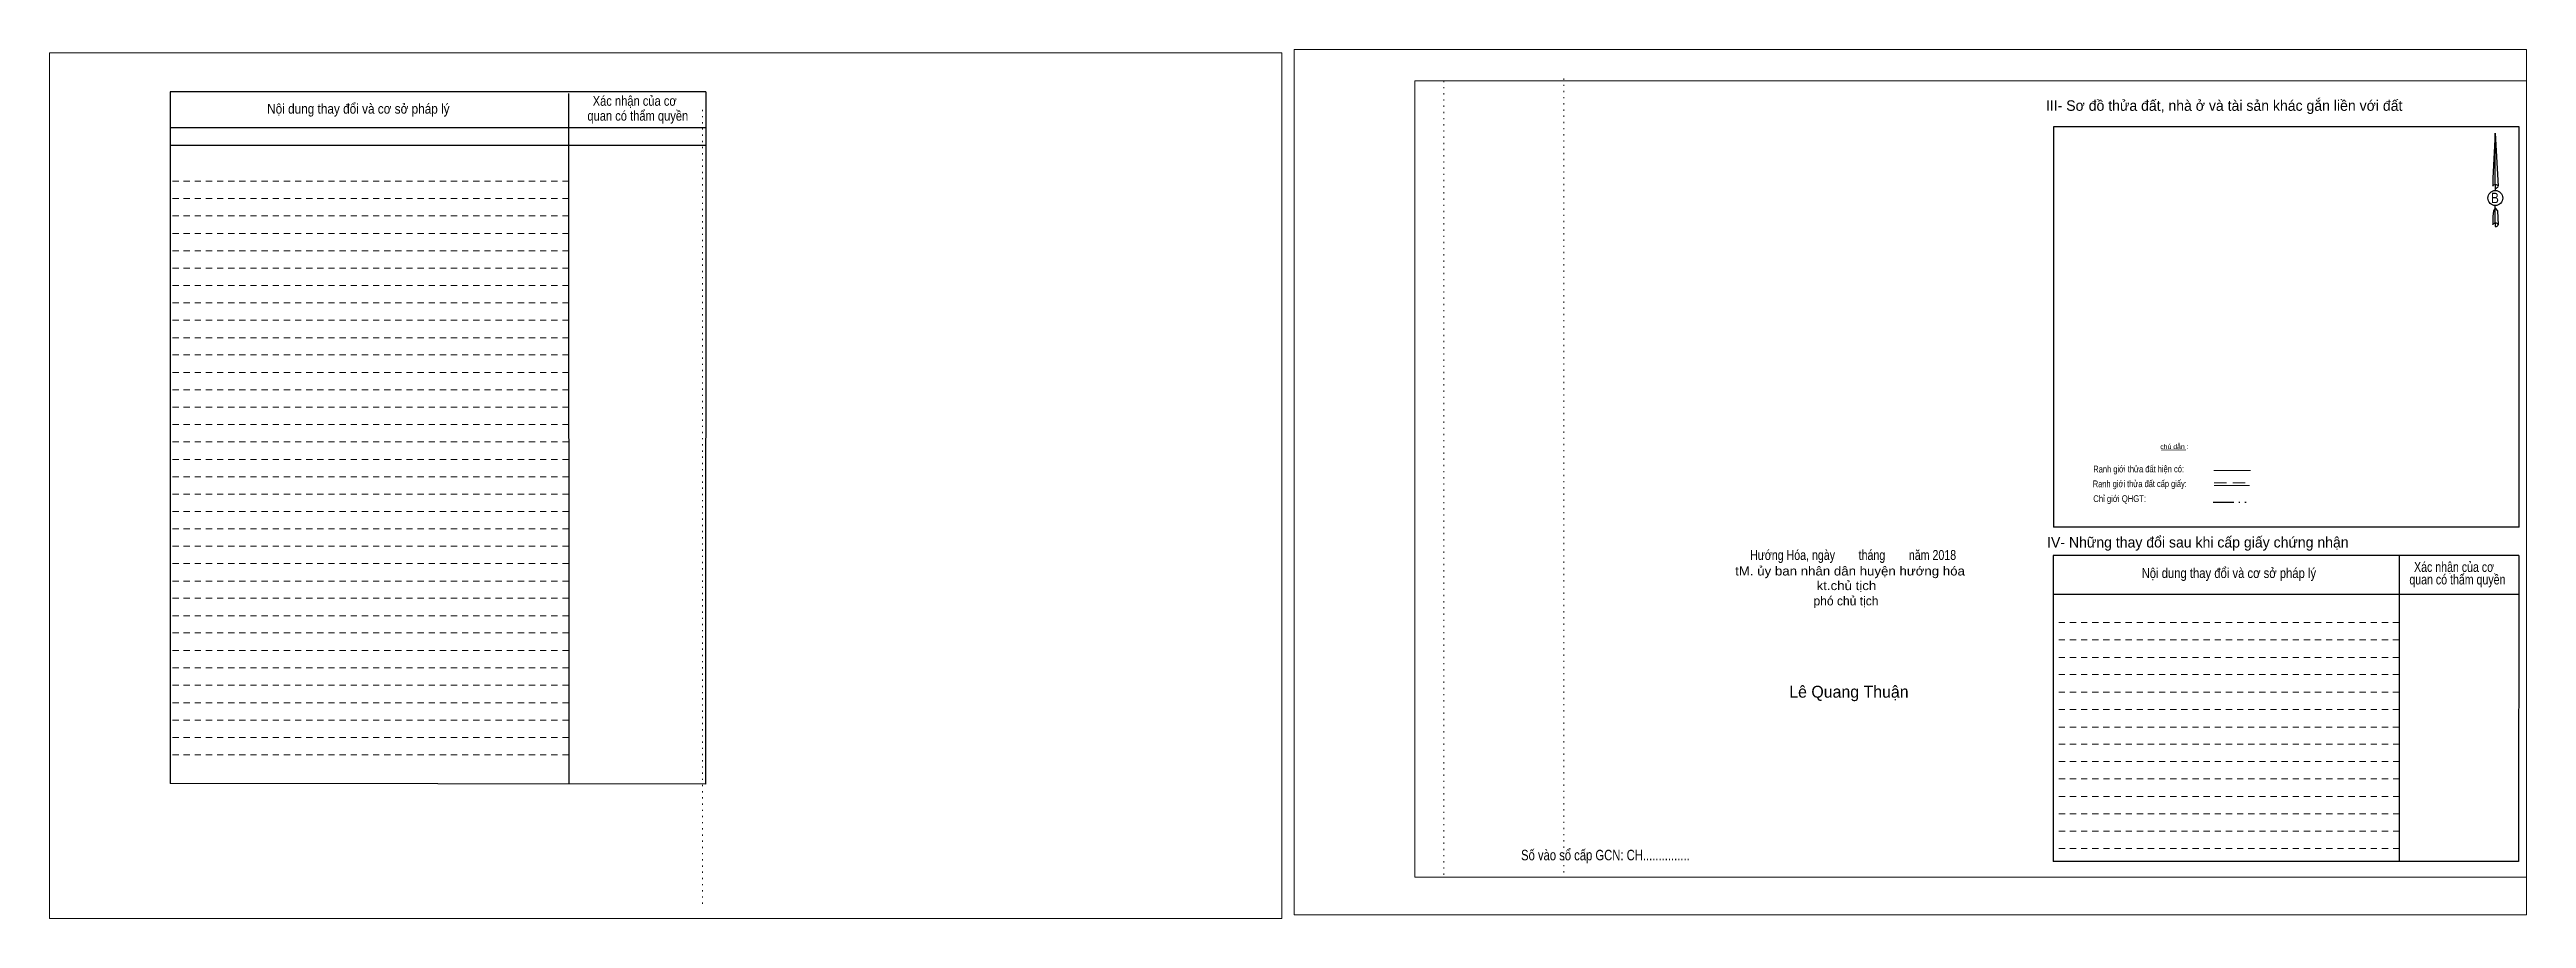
# Model space of a CAD drawing. Header units: metres. Extents: x 547727 to 548667, y 1837892 to 1838038.
# Drawn here: x 548343.2 to 548667.4, y 1837909.6 to 1838023.2 of the extents above; entities that cross this region are included whole.
import ezdxf
from ezdxf.enums import TextEntityAlignment as Align

# ---------------------------------------------------------------- set-up
doc = ezdxf.new("R2010")
doc.units = ezdxf.units.M
doc.header["$LTSCALE"] = 0.54
for name, pattern in [('DASH_DOUBLE_DOT', [9.2, 5, -1.2, 0.3, -1.2, 0.3, -1.2]), ('DOTTED', [1.5, 0.3, -1.2]), ('MEDIUM_DASHED', [4.5, 3, -1.5]), ('SHORT_DASHED', [2.7, 1.5, -1.2])]:
    doc.linetypes.add(name, pattern=pattern)
for name, color, linetype, lineweight in [('18', 7, 'Continuous', 25), ('28', 7, 'SHORT_DASHED', 13), ('3', 7, 'Continuous', 13), ('5', 7, 'DASH_DOUBLE_DOT', 25), ('55', 7, 'Continuous', 13), ('7', 7, 'Continuous', 13)]:
    doc.layers.add(name, color=color, linetype=linetype, lineweight=lineweight)

msp = doc.modelspace()

# ---------------------------------------------------------------- texts
at = {"layer": '18'}
for s, height, width, p in [('B', 1.358, 0.85, (548663.235, 1838003.11)), ('tM. ủy ban nhân dân huyện hướng hóa', 1.179, 1.1, (548578.835, 1837954.41)), ('Hướng Hóa, ngày        tháng        năm 2018', 1.3, 0.8, (548579.235, 1837956.44)), ('kt.chủ tịch', 1.179, 1.1, (548578.365, 1837952.5)), ('Số vào sổ cấp GCN: CH...............', 1.375, 0.8, (548546.82, 1837917.16))]:
    msp.add_text(s, height=height, dxfattribs=dict(at, width=width)).set_placement(p, align=Align.CENTER)
for s, height, p in [('phó chủ tịch', 1.179, (548578.305, 1837950.5)), ('Lê Quang Thuận', 1.556, (548578.69, 1837938.43))]:
    msp.add_text(s, height=height, dxfattribs=at).set_placement(p, align=Align.CENTER)
at = {"layer": '28'}
for s, height, width, p in [('Xác nhận của cơ', 1.281, 0.85, (548419.78, 1838015.84)), ('Xác nhận của cơ', 1.281, 0.85, (548419.78, 1838015.84)), ('Nội dung thay đổi và cơ sở pháp lý', 1.281, 0.9, (548383.615, 1838014.81)), ('Nội dung thay đổi và cơ sở pháp lý', 1.281, 0.9, (548383.615, 1838014.81)), (' quan có thẩm quyền', 1.281, 0.85, (548419.985, 1838013.89)), (' quan có thẩm quyền', 1.281, 0.85, (548419.985, 1838013.89)), ('Nội dung thay đổi và cơ sở pháp lý', 1.297, 0.85, (548628.415, 1837954.08)), ('Xác nhận của cơ', 1.297, 0.8, (548657.885, 1837954.88)), (' quan có thẩm quyền', 1.297, 0.8, (548658.13, 1837953.24))]:
    msp.add_text(s, height=height, dxfattribs=dict(at, width=width)).set_placement(p, align=Align.CENTER)
for s, p in [('III- Sơ đồ thửa đất, nhà ở và tài sản khác gắn liền với đất', (548627.8, 1838015.18)), ('IV- Những thay đổi sau khi cấp giấy chứng nhận', (548624.355, 1837958.07))]:
    msp.add_text(s, height=1.375, dxfattribs=at).set_placement(p, align=Align.CENTER)
at = {"layer": '55'}
for s, height, width, p in [('Ranh giới thửa đất hiện có:', 0.8876, 0.8, (548616.604, 1837967.8938)), ('Chỉ giới QHGT:', 0.8837, 0.85, (548614.124, 1837964.0182)), ('Ranh giới thửa đất cấp giấy:', 0.8837, 0.8, (548616.759, 1837965.9643))]:
    msp.add_text(s, height=height, rotation=0.135, dxfattribs=dict(at, width=width)).set_placement(p, align=Align.CENTER)
at = {"layer": '7'}
msp.add_text('chú dẫn :', height=0.6535, rotation=359.974, dxfattribs=at).set_placement((548621.2849, 1837970.9391), align=Align.CENTER)

# ---------------------------------------------------------------- linework, layer by layer
at = {"layer": '18'}
for p, q in [((548663.28, 1838012.27), (548663.65, 1838005.33)), ((548663.28, 1838012.27), (548663.65, 1838005.33)), ((548663.28, 1838012.27), (548663.65, 1838005.33)), ((548662.98, 1838006.39), (548662.94, 1838005.34)), ((548663.28, 1838005.53), (548663.28, 1838005.28)), ((548663.28, 1838005.28), (548663.28, 1838005.09)), ((548663.28, 1838005.09), (548663.28, 1838004.81)), ((548663.28, 1838005.09), (548663.28, 1838004.81)), ((548663.28, 1838005.09), (548663.28, 1838004.81)), ((548663.65, 1838005.33), (548663.65, 1838005.34)), ((548663.28, 1838002.47), (548663.28, 1838002.77)), ((548663.28, 1838002.47), (548663.28, 1838002.77)), ((548663.28, 1838002.47), (548663.28, 1838002.77)), ((548663.28, 1838002.47), (548663.55, 1838002.09)), ((548663.28, 1838002.47), (548663.55, 1838002.09)), ((548663.28, 1838002.47), (548663.55, 1838002.09)), ((548663.28, 1838000.5), (548663.28, 1838000.24)), ((548663.28, 1838000.24), (548663.28, 1838000.03)), ((548663.55, 1838002.09), (548663.65, 1838000.27)), ((548663.55, 1838002.09), (548663.65, 1838000.27)), ((548663.55, 1838002.09), (548663.65, 1838000.27)), ((548663.65, 1838000.27), (548663.65, 1838000.28))]:
    msp.add_line(p, q, dxfattribs=at)
for points in [[(548663.28, 1838005.53), (548663.28, 1838012.27), (548662.98, 1838006.39)], [(548663.28, 1838000.5), (548663.28, 1838002.47), (548663.05, 1838002.09), (548662.98, 1838001.35), (548662.94, 1838000.28)]]:
    msp.add_lwpolyline(points, dxfattribs=at)
msp.add_ellipse((548663.2898, 1838003.7763), major_axis=(0, 0.9887), ratio=0.983453, dxfattribs=at)
for centre, start_param, end_param in [((548663.2901, 1838005.2998), 1.57079633, 3.07445202), ((548663.2901, 1838005.2998), 0.06714063, 1.57079633), ((548663.2901, 1838005.2998), 4.71238898, 6.28318531), ((548663.2901, 1838000.2537), 2.49106941, 3.07427841), ((548663.2901, 1838000.2537), 1.57079633, 2.49106941), ((548663.2901, 1838000.2537), 0.06714063, 1.57079633), ((548663.2901, 1838000.2537), 4.71238898, 6.28318531)]:
    msp.add_ellipse(centre, major_axis=(0.3564, 0), ratio=0.655448, start_param=start_param, end_param=end_param, dxfattribs=at)
at = {"layer": '28', "linetype": 'Continuous', "lineweight": 25}
for p, q in [((548429.11, 1838017.67), (548358.97, 1838017.67)), ((548411.13, 1838017.43), (548411.16, 1837927.16)), ((548429.11, 1838017.67), (548429.05, 1837927.1)), ((548429.11, 1838012.94), (548359.06, 1838012.94)), ((548429.11, 1838012.94), (548359.06, 1838012.94)), ((548429.11, 1838010.66), (548359.06, 1838010.66)), ((548666.41, 1837960.72), (548605.48, 1837960.72)), ((548650.68, 1837957.01), (548650.71, 1837917.02)), ((548666.35, 1837957.01), (548666.33, 1837917.02)), ((548666.33, 1837951.94), (548605.44, 1837951.94)), ((548429.05, 1837927.1), (548358.97, 1837927.2)), ((548666.33, 1837917.02), (548605.44, 1837917.02))]:
    msp.add_line(p, q, dxfattribs=at)
at = {"layer": '28'}
for p, q in [((548411.13, 1838005.99), (548358.97, 1838005.99)), ((548411.13, 1838003.7), (548358.97, 1838003.7)), ((548411.13, 1838001.45), (548358.97, 1838001.45)), ((548411.13, 1837999.14), (548358.97, 1837999.14)), ((548411.13, 1837996.88), (548358.97, 1837996.88)), ((548411.13, 1837994.6), (548358.97, 1837994.6)), ((548411.13, 1837992.33), (548358.97, 1837992.33)), ((548411.13, 1837990.06), (548358.97, 1837990.06)), ((548411.13, 1837987.79), (548358.97, 1837987.79)), ((548411.13, 1837985.51), (548358.97, 1837985.51)), ((548411.13, 1837983.25), (548358.97, 1837983.25)), ((548411.13, 1837980.96), (548358.97, 1837980.96)), ((548411.13, 1837978.71), (548358.97, 1837978.71)), ((548411.13, 1837976.44), (548358.97, 1837976.44)), ((548411.13, 1837974.15), (548358.97, 1837974.15)), ((548411.13, 1837971.9), (548358.97, 1837971.9)), ((548411.13, 1837969.6), (548358.97, 1837969.6)), ((548411.13, 1837967.33), (548358.97, 1837967.33)), ((548411.13, 1837965.05), (548358.97, 1837965.05)), ((548411.13, 1837962.78), (548358.97, 1837962.78)), ((548411.13, 1837960.5), (548358.97, 1837960.5)), ((548411.13, 1837958.23), (548358.97, 1837958.23)), ((548411.13, 1837955.96), (548358.97, 1837955.96)), ((548411.13, 1837953.68), (548358.97, 1837953.68)), ((548411.13, 1837951.43), (548358.97, 1837951.43)), ((548411.13, 1837949.13), (548358.97, 1837949.13)), ((548411.13, 1837946.89), (548358.97, 1837946.89)), ((548650.7, 1837948.26), (548605.44, 1837948.26)), ((548650.7, 1837945.98), (548605.44, 1837945.98)), ((548411.13, 1837944.59), (548358.97, 1837944.59)), ((548411.13, 1837942.33), (548358.97, 1837942.33)), ((548650.7, 1837943.7), (548605.44, 1837943.7)), ((548411.13, 1837940.05), (548358.97, 1837940.05)), ((548650.7, 1837941.44), (548605.44, 1837941.44)), ((548650.7, 1837939.16), (548605.44, 1837939.16)), ((548411.13, 1837937.76), (548358.97, 1837937.76)), ((548411.13, 1837935.5), (548358.97, 1837935.5)), ((548650.7, 1837936.88), (548605.44, 1837936.88)), ((548411.13, 1837933.22), (548358.97, 1837933.22)), ((548650.7, 1837934.59), (548605.44, 1837934.59)), ((548650.71, 1837932.33), (548605.44, 1837932.33)), ((548411.13, 1837930.94), (548358.97, 1837930.94)), ((548650.71, 1837930.07), (548605.44, 1837930.07)), ((548650.71, 1837927.8), (548605.44, 1837927.8)), ((548650.71, 1837925.52), (548605.44, 1837925.52)), ((548650.71, 1837923.24), (548605.44, 1837923.24)), ((548650.71, 1837920.98), (548605.44, 1837920.98)), ((548650.71, 1837918.71), (548605.44, 1837918.71))]:
    msp.add_line(p, q, dxfattribs=at)
at = {"layer": '28', "linetype": 'Continuous', "lineweight": 25}
for points in [[(548429.11, 1838017.67), (548358.97, 1838017.67), (548358.97, 1837927.2)], [(548666.41, 1837960.72), (548666.41, 1838013.08), (548605.48, 1838013.08), (548605.48, 1837960.72)], [(548666.35, 1837957.01), (548605.44, 1837957.01), (548605.44, 1837917.02)]]:
    msp.add_lwpolyline(points, dxfattribs=at)
at = {"layer": '3'}
for p, q in [((548521.89, 1838019.1), (548667.36, 1838019.1)), ((548521.89, 1837914.97), (548521.89, 1838019.1)), ((548667.36, 1838019.1), (548667.36, 1837914.1)), ((548521.89, 1837914.97), (548667.36, 1837914.97))]:
    msp.add_line(p, q, dxfattribs=at)
at = {"layer": '3', "linetype": 'DOTTED'}
for p, q in [((548525.66, 1838019.1), (548525.66, 1837914.97)), ((548541.36, 1838019.41), (548541.36, 1837915.27)), ((548428.65, 1838015.31), (548428.65, 1837911.19))]:
    msp.add_line(p, q, dxfattribs=at)
at = {"layer": '3'}
for points in [[(548506.08, 1837910.03), (548667.36, 1837910.03), (548667.36, 1838023.19), (548506.08, 1838023.19)], [(548343.2, 1837909.56), (548504.48, 1837909.56), (548504.48, 1838022.76), (548343.2, 1838022.76)], [(548343.2, 1838022.76), (548504.48, 1838022.76), (548504.48, 1837909.56), (548343.2, 1837909.56)], [(548343.2, 1837909.56), (548504.48, 1837909.56), (548504.48, 1838022.76), (548343.2, 1838022.76)]]:
    msp.add_lwpolyline(points, close=True, dxfattribs=at)
msp.add_lwpolyline([(548527.78, 1838019.1), (548667.36, 1838019.1), (548667.36, 1837914.97), (548527.78, 1837914.97)], dxfattribs=at)
at = {"layer": '5'}
msp.add_line((548626.35, 1837963.99), (548631.26, 1837963.99), dxfattribs=at)
at = {"layer": '55'}
for p, q in [((548626.46, 1837968.12), (548631.26, 1837968.12)), ((548626.5, 1837966.19), (548631.1, 1837966.19)), ((548626.5, 1837966.19), (548631.1, 1837966.19))]:
    msp.add_line(p, q, dxfattribs=at)
at = {"layer": '55', "linetype": 'MEDIUM_DASHED'}
msp.add_line((548626.49, 1837966.52), (548631.2, 1837966.52), dxfattribs=at)
at = {"layer": '7'}
msp.add_line((548619.6, 1837970.81), (548622.77, 1837970.86), dxfattribs=at)

msp.set_redraw_order([(e.dxf.handle, doc.entitydb.next_handle()) for e in msp.query("TEXT MTEXT ATTDEF DIMENSION ARC_DIMENSION")])  # texts and dimensions are drawn at this point

doc.saveas('drawing.dxf')
